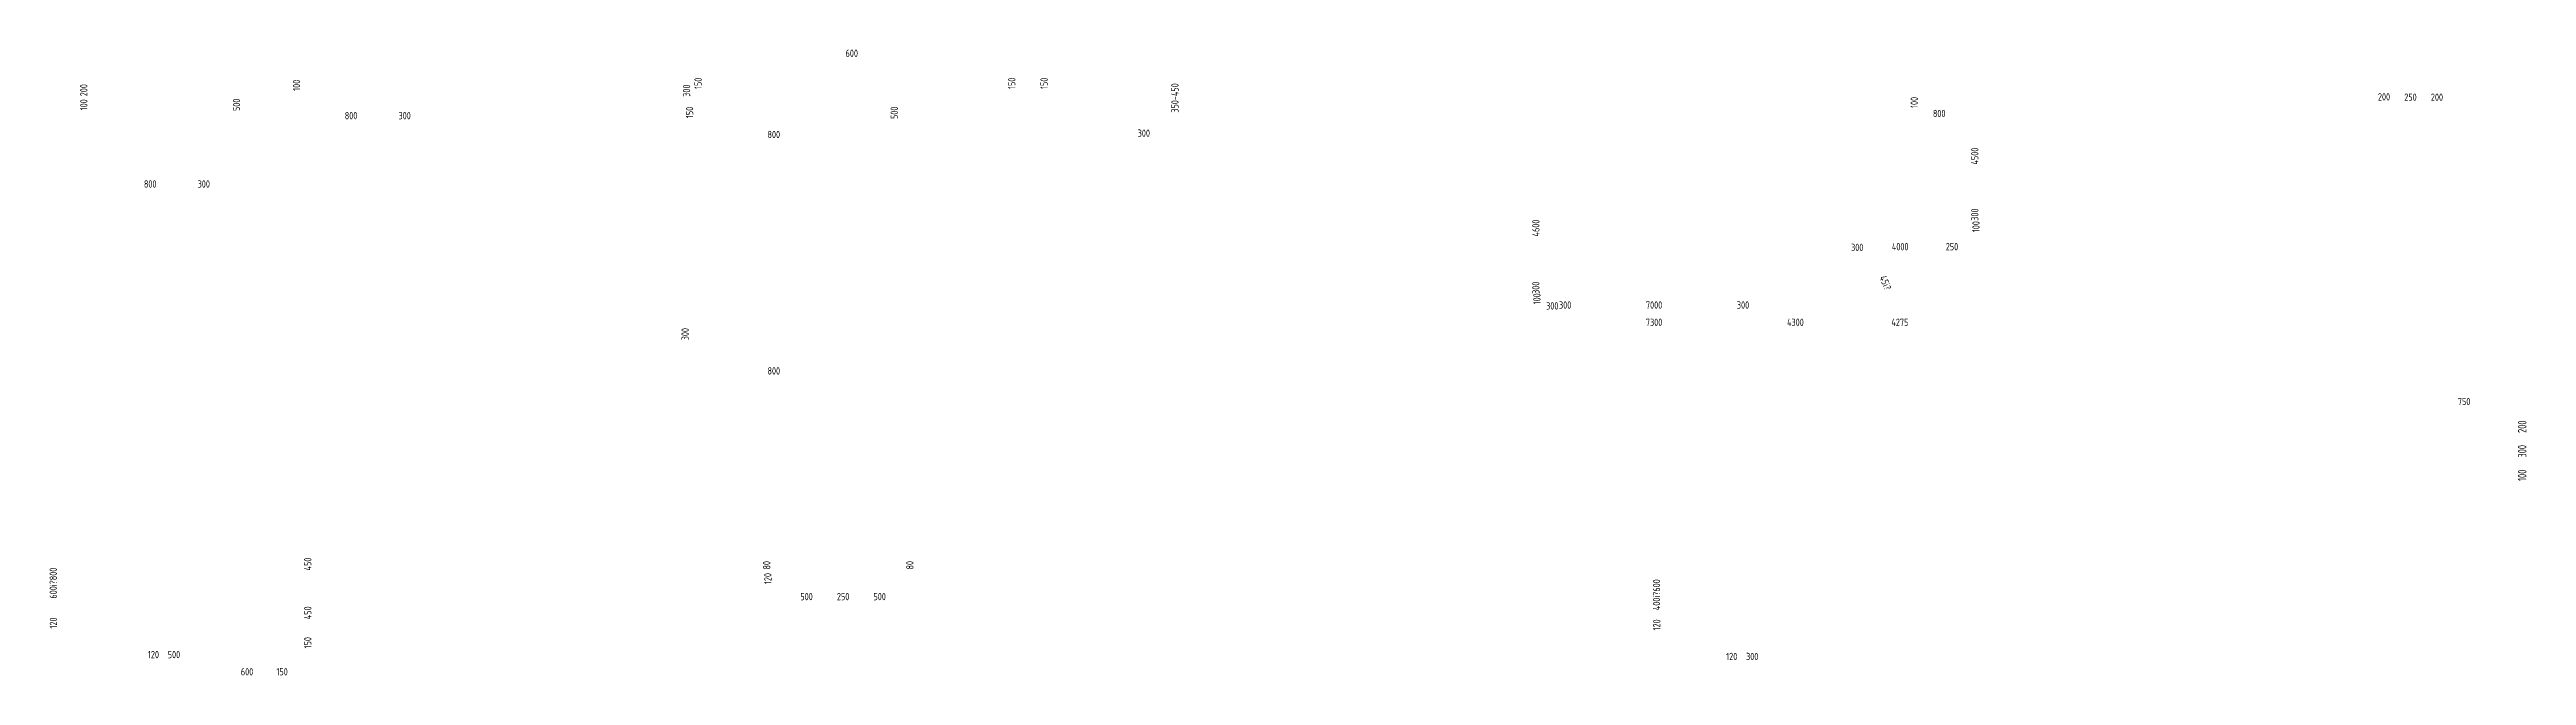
# Model space of a CAD drawing. Extents: x 838828 to 1489448, y 610351 to 848160.
# Drawn here: x 839840 to 941490, y 683977 to 709638 of the extents above; entities that cross this region are included whole.
import ezdxf

# ---------------------------------------------------------------- set-up
doc = ezdxf.new("R2010")
doc.units = 0
doc.header["$LTSCALE"] = 1000
doc.header["$MEASUREMENT"] = 0
doc.layers.add('HATCH', color=8, linetype='CONTINUOUS', lineweight=13)
doc.layers.add('标注', color=8, linetype='CONTINUOUS', lineweight=13)
doc.layers.add('我的图填充', color=8, linetype='CONTINUOUS')
doc.layers.add('我的标注', color=8, linetype='CONTINUOUS')
doc.styles.add('TSSD_DIMENSION', font='tssdeng.shx', dxfattribs={"width": 0.7, "bigfont": 'tssdchn.shx'})

msp = doc.modelspace()

# ---------------------------------------------------------------- texts
at = {"layer": 'HATCH', "color": 7, "style": 'TSSD_DIMENSION', "width": 0.7}
for s, p in [('200', (941490, 693919)), ('300', (941490, 692909)), ('100', (941490, 691949))]:
    msp.add_text(s, height=350, rotation=90, dxfattribs=at).set_placement(p)
at = {"layer": 'HATCH', "color": 7, "ltscale": 0.001, "insert": (915181, 700075), "char_height": 300, "attachment_point": 5, "rotation": 292.5, "style": 'TSSD_DIMENSION'}
msp.add_mtext('\\A1;45¡?', dxfattribs=at)
at = {"layer": '我的图填充', "color": 7, "linetype": 'Continuous', "ltscale": 0.001, "char_height": 300, "attachment_point": 5, "rotation": 90, "style": 'TSSD_DIMENSION'}
for s, insert in [('\\A1;600¡?800', (839992, 687762)), ('\\A1;120', (840000, 686127))]:
    msp.add_mtext(s, dxfattribs=dict(at, insert=insert))
at = {"layer": '我的图填充', "color": 7, "ltscale": 0.001, "char_height": 300, "attachment_point": 5, "rotation": 90, "style": 'TSSD_DIMENSION'}
for s, insert in [('\\A1;450', (850437, 688545)), ('\\A1;450', (850437, 686545)), ('\\A1;150', (850437, 685318))]:
    msp.add_mtext(s, dxfattribs=dict(at, insert=insert))
at = {"layer": '我的图填充', "color": 7, "linetype": 'Continuous', "ltscale": 0.001, "char_height": 300, "attachment_point": 5, "style": 'TSSD_DIMENSION'}
for s, insert in [('\\A1;120', (844106, 684832)), ('\\A1;500', (844946, 684832))]:
    msp.add_mtext(s, dxfattribs=dict(at, insert=insert))
at = {"layer": '我的图填充', "color": 7, "ltscale": 0.001, "char_height": 300, "attachment_point": 5, "style": 'TSSD_DIMENSION'}
for s, insert in [('\\A1;600', (847946, 684127)), ('\\A1;150', (849385, 684127))]:
    msp.add_mtext(s, dxfattribs=dict(at, insert=insert))
at = {"layer": '我的标注', "color": 7, "linetype": 'Continuous', "ltscale": 0.001, "char_height": 300, "attachment_point": 5, "style": 'TSSD_DIMENSION'}
for s, insert in [('\\A1;600', (872763, 709488)), ('\\A1;200', (935645, 707699)), ('\\A1;250', (936731, 707687)), ('\\A1;200', (937817, 707687)), ('\\A1;800', (852214, 706930)), ('\\A1;300', (854414, 706930)), ('\\A1;800', (869563, 706157)), ('\\A1;300', (884749, 706212)), ('\\A1;800', (843971, 704128)), ('\\A1;300', (846171, 704128)), ('\\A1;300', (914025, 701528)), ('\\A1;4000', (915789, 701558)), ('\\A1;250', (917914, 701558)), ('\\A1;300', (901511, 699128)), ('\\A1;7300', (905689, 698456)), ('\\A1;7000', (905689, 699164)), ('\\A1;300', (909339, 699164)), ('\\A1;4300', (911489, 698456)), ('\\A1;4275', (915777, 698456)), ('\\A1;800', (869563, 696463)), ('\\A1;500', (870908, 687210)), ('\\A1;250', (872408, 687210)), ('\\A1;500', (873908, 687210)), ('\\A1;120', (908875, 684754)), ('\\A1;300', (909715, 684754))]:
    msp.add_mtext(s, dxfattribs=dict(at, insert=insert))
at = {"layer": '我的标注', "color": 7, "linetype": 'Continuous', "ltscale": 0.001, "char_height": 300, "attachment_point": 5, "rotation": 90, "style": 'TSSD_DIMENSION'}
for s, insert in [('\\A1;200', (841246, 707974)), ('\\A1;100', (841246, 707374)), ('\\A1;500', (847513, 707374)), ('\\A1;100', (849975, 708174)), ('\\A1;{\\C8;300}', (865982, 707955)), ('\\A1;150', (866456, 708255)), ('\\A1;150', (879328, 708255)), ('\\A1;150', (880655, 708255)), ('\\A1;350-450', (886024, 707655)), ('\\A1;150', (866105, 707061)), ('\\A1;500', (874508, 707047)), ('\\A1;300', (865922, 697971)), ('\\A1;80', (869270, 688494)), ('\\A1;80', (875147, 688494)), ('\\A1;120', (869320, 687950)), ('\\A1;400¡?600', (905789, 687286)), ('\\A1;120', (905797, 686048))]:
    msp.add_mtext(s, dxfattribs=dict(at, insert=insert))
at = {"layer": '我的标注', "color": 7, "ltscale": 0.001, "char_height": 300, "attachment_point": 5, "rotation": 90, "style": 'TSSD_DIMENSION'}
for s, insert in [('\\A1;100', (916364, 707472)), ('\\A1;4500', (918850, 705272)), ('\\A1;4600', (900838, 702322)), ('\\A1;300', (918850, 702872)), ('\\A1;100', (918897, 702378)), ('\\A1;300', (900838, 699872)), ('\\A1;100', (900880, 699418))]:
    msp.add_mtext(s, dxfattribs=dict(at, insert=insert))
at = {"layer": '我的标注', "color": 7, "ltscale": 0.001, "char_height": 300, "attachment_point": 5, "style": 'TSSD_DIMENSION'}
for s, insert in [('\\A1;800', (917389, 707018)), ('\\A1;300', (902039, 699164))]:
    msp.add_mtext(s, dxfattribs=dict(at, insert=insert))
at = {"layer": '标注', "color": 7, "ltscale": 0.001, "insert": (938931, 695209), "char_height": 300, "attachment_point": 5, "style": 'TSSD_DIMENSION'}
msp.add_mtext('\\A1;750', dxfattribs=at)

doc.saveas('drawing.dxf')
